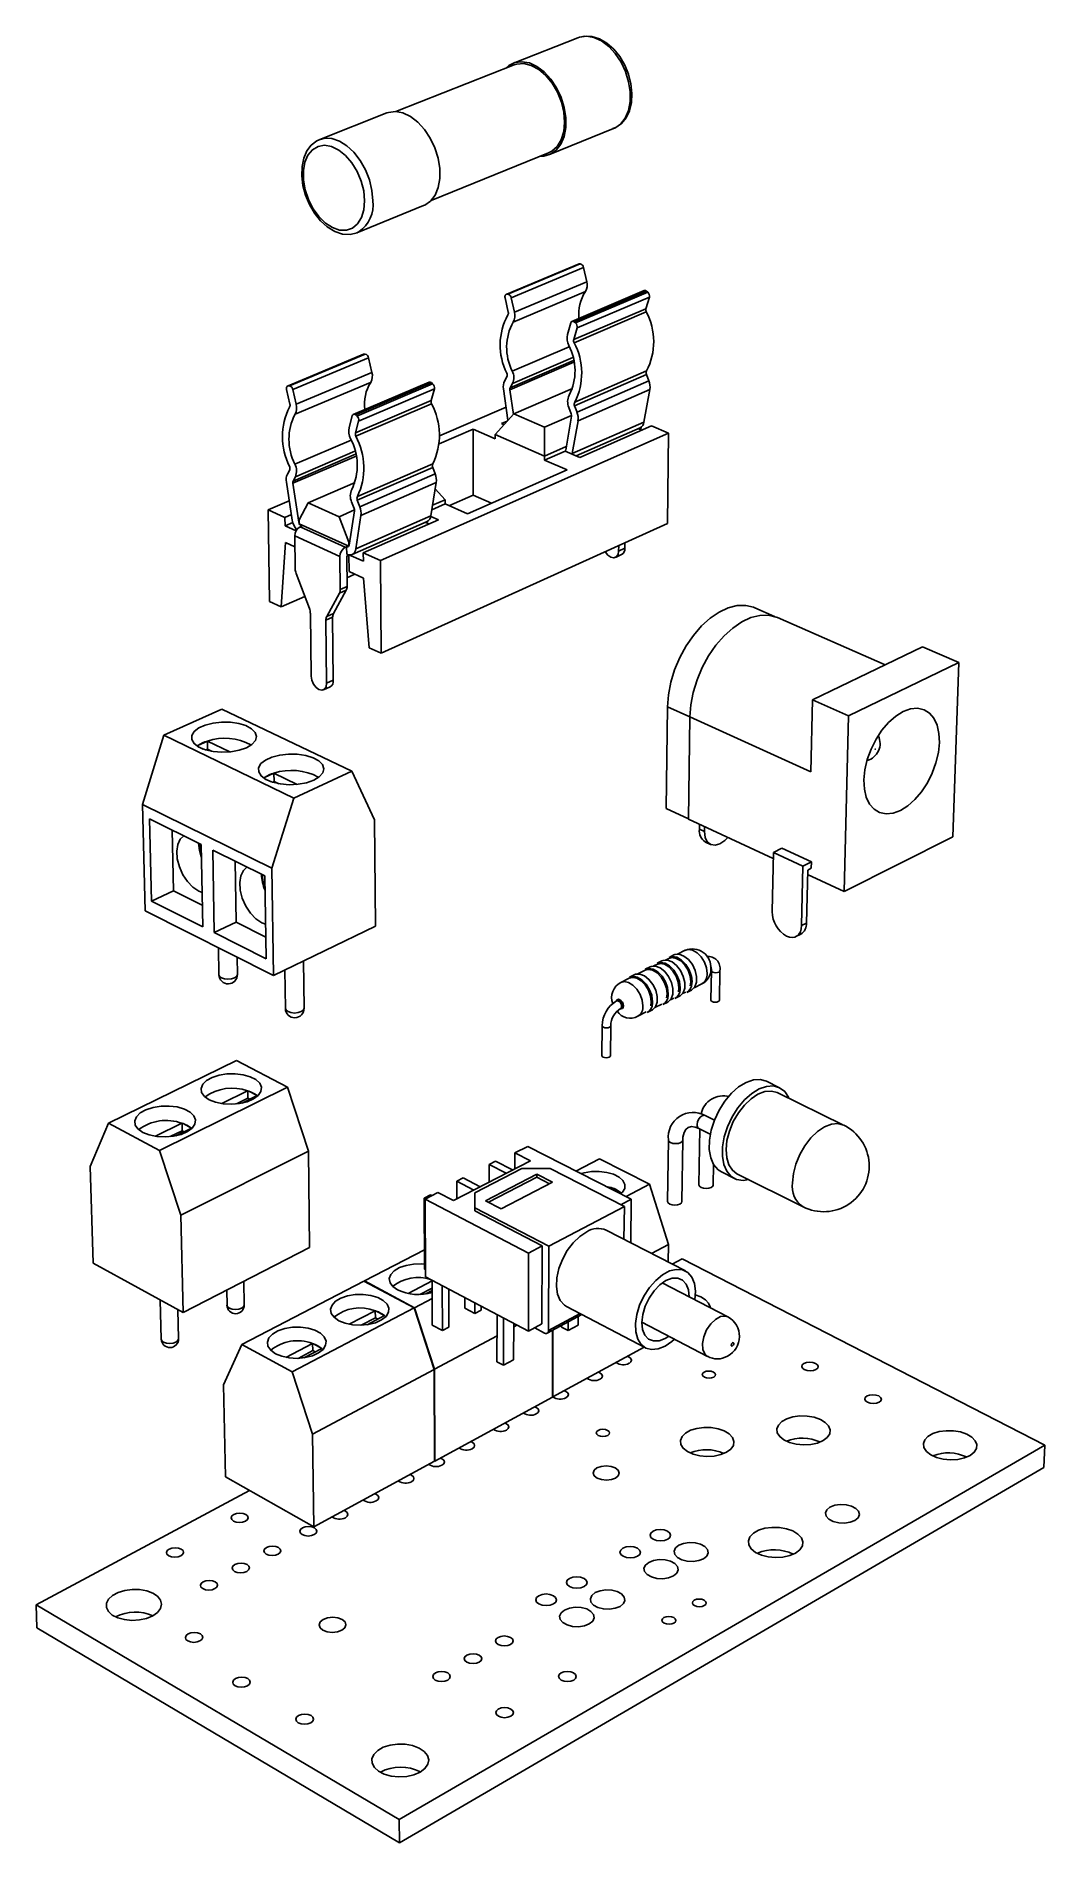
# Model space of a CAD drawing. Extents: x 0 to 128, y 0 to 202.
# Drawn here: x 78.6 to 127.8, y 113.7 to 201.8 of the extents above; entities outside this region: 2.
import ezdxf
from ezdxf.enums import TextEntityAlignment as Align

# ---------------------------------------------------------------- set-up
doc = ezdxf.new("R2010")
doc.units = 0
doc.layers.get('0').update_dxf_attribs({"linetype": 'CONTINUOUS'})

msp = doc.modelspace()

# ---------------------------------------------------------------- linework, layer by layer
at = {"color": 7, "linetype": 'CONTINUOUS'}
for p, q in [((105.009, 201.702), (101.865, 200.462)), ((101.897, 200.376), (96.135, 198.103)), ((95.705, 198.034), (92.426, 196.741)), ((103.621, 196.006), (106.749, 197.275)), ((97.853, 193.765), (103.586, 196.091)), ((94.233, 192.194), (97.494, 193.518)), ((94.336, 192.244), (94.233, 192.194)), ((105.036, 190.67), (101.512, 189.193)), ((105.067, 190.676), (101.543, 189.199)), ((105.128, 190.676), (101.604, 189.198)), ((105.287, 190.504), (101.764, 189.025)), ((105.067, 190.676), (105.128, 190.676)), ((105.287, 190.504), (105.44, 189.808)), ((105.374, 189.33), (101.856, 187.843)), ((105.44, 189.808), (101.92, 188.324)), ((108.24, 189.377), (104.717, 187.879)), ((108.351, 189.352), (104.828, 187.852)), ((108.412, 189.301), (104.889, 187.802)), ((108.351, 189.352), (108.412, 189.301)), ((101.616, 188.327), (101.46, 189.027)), ((101.543, 189.199), (101.604, 189.198)), ((101.764, 189.025), (101.92, 188.324)), ((108.328, 188.492), (104.809, 186.988)), ((108.494, 189.061), (104.972, 187.559)), ((108.494, 189.061), (108.328, 188.492)), ((104.502, 187.242), (104.665, 187.813)), ((104.972, 187.559), (104.809, 186.988)), ((108.344, 188.34), (104.826, 186.835)), ((104.828, 187.852), (104.889, 187.802)), ((94.556, 186.276), (90.862, 184.727)), ((90.893, 184.733), (94.586, 186.282)), ((90.953, 184.731), (94.647, 186.281)), ((91.115, 184.553), (94.808, 186.104)), ((94.647, 186.281), (94.586, 186.282)), ((94.97, 185.394), (94.808, 186.104)), ((91.224, 183.349), (94.911, 184.907)), ((91.28, 183.838), (94.97, 185.394)), ((97.76, 184.92), (94.066, 183.348)), ((101.435, 184.965), (101.553, 185.175)), ((108.353, 185.292), (104.849, 183.769)), ((108.358, 185.461), (104.854, 183.939)), ((108.469, 184.982), (104.967, 183.456)), ((108.353, 185.292), (108.469, 184.982)), ((90.813, 184.559), (90.978, 183.845)), ((90.953, 184.731), (90.893, 184.733)), ((91.28, 183.838), (91.115, 184.553)), ((94.171, 182.44), (97.86, 184.018)), ((94.176, 183.32), (97.87, 184.892)), ((94.238, 183.267), (97.932, 184.84)), ((94.324, 183.02), (98.017, 184.594)), ((97.86, 184.018), (98.017, 184.594)), ((97.932, 184.84), (97.87, 184.892)), ((101.604, 183.057), (101.384, 184.593)), ((101.694, 184.539), (101.865, 183.346)), ((101.827, 184.855), (101.709, 184.645)), ((104.753, 184.612), (101.889, 183.372)), ((108.516, 184.566), (105.016, 183.038)), ((108.516, 184.566), (108.23, 182.972)), ((94.015, 183.282), (93.862, 182.703)), ((94.238, 183.267), (94.176, 183.32)), ((94.19, 182.284), (97.879, 183.862)), ((98.258, 182.295), (101.512, 183.699)), ((100.975, 182.36), (101.889, 183.372)), ((101.889, 183.372), (103.39, 182.726)), ((103.39, 182.726), (104.704, 183.299)), ((104.418, 181.61), (104.702, 183.252)), ((104.688, 183.371), (104.57, 183.684)), ((104.849, 183.769), (104.967, 183.456)), ((94.171, 182.44), (94.324, 183.02)), ((95.385, 176.219), (109.429, 182.432)), ((99.902, 182.624), (98.247, 181.908)), ((100.974, 182.158), (99.902, 182.624)), ((99.905, 179.413), (99.902, 182.624)), ((100.975, 182.36), (100.974, 182.158)), ((103.391, 181.313), (100.975, 182.36)), ((101.288, 182.896), (101.569, 183.018)), ((101.288, 182.896), (101.411, 182.843)), ((103.391, 181.313), (103.39, 182.726)), ((105.016, 183.038), (104.738, 181.435)), ((108.23, 182.972), (104.738, 181.435)), ((104.927, 181.324), (108.041, 182.696)), ((105.103, 181.249), (108.594, 182.787)), ((108.127, 182.582), (107.952, 182.656)), ((108.087, 182.721), (108.086, 182.599)), ((109.429, 182.432), (108.594, 182.787)), ((109.373, 178.022), (109.429, 182.432)), ((104.447, 181.776), (103.391, 181.313)), ((103.391, 181.11), (104.398, 181.553)), ((104.398, 181.553), (105.103, 181.249)), ((104.738, 181.435), (104.733, 181.408)), ((90.964, 180.639), (90.851, 180.427)), ((94.26, 179.165), (97.933, 180.762)), ((94.262, 179.337), (97.936, 180.933)), ((98.053, 180.444), (97.933, 180.762)), ((99.63, 178.496), (104.48, 180.637)), ((103.391, 181.11), (103.391, 181.313)), ((104.48, 180.637), (103.391, 181.11)), ((90.805, 180.049), (91.093, 178.193)), ((91.409, 178.086), (91.114, 179.99)), ((91.128, 180.098), (91.241, 180.31)), ((94.151, 180.023), (91.872, 179.037)), ((94.382, 178.845), (98.053, 180.444)), ((94.437, 178.419), (98.106, 180.021)), ((97.845, 178.403), (98.106, 180.021)), ((98.056, 179.714), (98.539, 179.183)), ((89.919, 178.695), (90.946, 179.139)), ((91.872, 179.037), (91.428, 178.215)), ((93.372, 178.361), (91.872, 179.037)), ((93.984, 179.082), (94.105, 178.762)), ((94.382, 178.845), (94.26, 179.165)), ((97.892, 178.694), (98.54, 178.979)), ((98.539, 179.183), (97.928, 178.915)), ((98.539, 179.183), (98.54, 178.979)), ((98.54, 178.979), (99.63, 178.496)), ((99.905, 179.413), (98.728, 178.895)), ((100.806, 179.015), (99.905, 179.413)), ((90.736, 178.325), (89.919, 178.695)), ((89.919, 178.695), (89.988, 174.224)), ((91.051, 178.461), (90.736, 178.325)), ((90.742, 177.915), (90.736, 178.325)), ((91.118, 178.078), (90.742, 177.915)), ((91.273, 177.674), (90.742, 177.915)), ((91.428, 178.215), (91.431, 178.01)), ((91.431, 178.01), (93.846, 176.916)), ((91.469, 177.869), (91.535, 177.898)), ((91.469, 177.869), (93.675, 176.87)), ((93.372, 178.361), (94.123, 178.688)), ((93.844, 177.122), (93.372, 178.361)), ((94.121, 178.641), (93.865, 176.975)), ((94.004, 176.514), (97.662, 178.125)), ((94.185, 176.792), (94.437, 178.419)), ((94.185, 176.792), (97.845, 178.403)), ((98.21, 178.21), (94.55, 176.597)), ((95.419, 171.709), (109.373, 178.022)), ((97.749, 178.007), (97.573, 178.086)), ((97.84, 178.375), (98.21, 178.21)), ((90.55, 173.964), (90.754, 177.098)), ((90.754, 177.098), (91.217, 176.887)), ((93.414, 176.424), (91.209, 177.427)), ((91.209, 177.427), (91.231, 175.818)), ((93.891, 177.143), (93.844, 177.122)), ((93.846, 176.916), (93.844, 177.122)), ((107.306, 177.087), (107.303, 176.827)), ((93.431, 174.81), (93.414, 176.424)), ((93.675, 176.87), (93.741, 176.899)), ((93.741, 176.899), (93.744, 176.53)), ((93.744, 176.53), (93.751, 176.527)), ((93.76, 174.956), (93.746, 176.365)), ((93.85, 176.505), (93.858, 175.683)), ((94.554, 176.186), (93.85, 176.505)), ((95.385, 176.219), (94.55, 176.597)), ((94.55, 176.597), (94.554, 176.186)), ((95.385, 176.219), (95.419, 171.709)), ((106.836, 176.374), (107.142, 176.513)), ((107, 176.948), (106.997, 176.688)), ((107.303, 176.827), (106.997, 176.688)), ((91.276, 175.596), (91.927, 173.885)), ((94.142, 175.554), (93.756, 175.383)), ((93.858, 175.683), (94.561, 175.363)), ((94.561, 175.363), (94.844, 171.975)), ((91.703, 174.474), (90.55, 173.964)), ((92.77, 173.496), (93.391, 174.626)), ((93.098, 173.642), (93.72, 174.772)), ((93.391, 174.626), (93.72, 174.772)), ((93.431, 174.81), (93.76, 174.956)), ((90.55, 173.964), (89.988, 174.224)), ((91.971, 173.663), (92.01, 170.595)), ((92.73, 173.312), (93.058, 173.459)), ((92.77, 173.496), (93.098, 173.642)), ((93.091, 170.389), (93.058, 173.459)), ((114.586, 173.502), (113.627, 173.923)), ((92.765, 170.241), (92.73, 173.312)), ((119.979, 171.139), (114.733, 173.447)), ((95.419, 171.709), (94.844, 171.975)), ((121.812, 172.018), (119.144, 170.738)), ((123.568, 171.252), (121.812, 172.018)), ((123.568, 171.252), (118.201, 168.656)), ((123.284, 162.764), (123.568, 171.252)), ((92.612, 169.922), (92.938, 170.07)), ((92.765, 170.241), (93.091, 170.389)), ((119.144, 170.738), (116.443, 169.442)), ((109.315, 164.135), (109.378, 169.098)), ((116.443, 169.442), (116.362, 165.923)), ((118.201, 168.656), (116.443, 169.442)), ((87.661, 168.984), (84.834, 167.709)), ((93.988, 165.962), (87.661, 168.984)), ((110.398, 163.625), (110.47, 168.601)), ((110.47, 168.601), (116.362, 165.923)), ((118.201, 168.656), (117.981, 160.094)), ((83.792, 164.335), (84.834, 167.709)), ((84.834, 167.709), (91.159, 164.65)), ((86.953, 167.428), (86.487, 167.217)), ((88.054, 166.897), (86.953, 167.428)), ((86.961, 167.024), (86.953, 167.428)), ((86.486, 167.167), (86.754, 167.037)), ((86.961, 167.024), (86.89, 166.992)), ((87.158, 166.929), (86.961, 167.024)), ((90.2, 165.863), (89.734, 165.648)), ((89.75, 165.589), (90.023, 165.458)), ((91.335, 165.316), (90.2, 165.863)), ((90.206, 165.457), (90.2, 165.863)), ((91.159, 164.65), (93.988, 165.962)), ((95.106, 163.59), (93.988, 165.962)), ((91.159, 164.65), (90.089, 161.231)), ((90.206, 165.457), (90.13, 165.421)), ((90.431, 165.348), (90.206, 165.457)), ((90.089, 161.231), (83.792, 164.335)), ((83.792, 164.335), (83.92, 159.16)), ((109.315, 164.135), (110.398, 163.63)), ((84.138, 163.631), (84.235, 159.629)), ((86.645, 162.392), (84.138, 163.631)), ((85.233, 163.09), (85.3, 160.127)), ((95.106, 163.59), (95.148, 158.403)), ((110.398, 163.625), (114.535, 161.699)), ((110.932, 163.133), (110.936, 163.374)), ((110.932, 163.133), (111.18, 163.017)), ((111.18, 163.017), (111.184, 163.259)), ((86.572, 162.428), (86.58, 162.05)), ((86.651, 162.083), (86.58, 162.05)), ((86.58, 162.05), (86.653, 162.014)), ((86.728, 158.375), (86.645, 162.392)), ((87.213, 162.112), (87.292, 158.091)), ((89.755, 160.855), (87.213, 162.112)), ((111.228, 162.501), (111.476, 162.386)), ((114.541, 161.998), (114.951, 162.201)), ((116.39, 161.533), (114.951, 162.201)), ((117.981, 160.094), (123.284, 162.764)), ((88.303, 161.573), (88.357, 158.596)), ((90.089, 161.231), (90.17, 156.006)), ((114.541, 161.998), (114.482, 159.113)), ((115.98, 161.329), (114.541, 161.998)), ((115.98, 161.329), (115.914, 158.438)), ((115.98, 161.329), (116.39, 161.533)), ((116.212, 161.141), (116.152, 158.559)), ((116.212, 161.141), (116.382, 161.226)), ((116.382, 161.226), (116.39, 161.533)), ((89.642, 160.911), (89.648, 160.532)), ((89.76, 160.584), (89.648, 160.532)), ((89.648, 160.532), (89.762, 160.476)), ((89.82, 156.819), (89.755, 160.855)), ((116.207, 160.92), (117.981, 160.094)), ((85.3, 160.127), (84.235, 159.629)), ((84.235, 159.629), (86.728, 158.375)), ((85.3, 160.127), (86.706, 159.423)), ((86.53, 160.11), (86.693, 160.045)), ((83.92, 159.16), (90.17, 156.006)), ((88.357, 158.596), (87.292, 158.091)), ((88.357, 158.596), (89.803, 157.871)), ((89.607, 158.573), (89.793, 158.501)), ((115.914, 158.438), (116.152, 158.559)), ((87.292, 158.091), (89.82, 156.819)), ((90.17, 156.006), (95.148, 158.403)), ((115.178, 157.922), (115.179, 157.921)), ((115.64, 157.902), (115.878, 158.022)), ((87.49, 157.359), (87.516, 156.037)), ((88.417, 156.053), (88.402, 156.898)), ((109.441, 156.835), (109.281, 156.755)), ((109.682, 157.002), (109.451, 156.887)), ((110.235, 157.233), (109.859, 157.044)), ((90.729, 156.275), (90.757, 154.393)), ((91.665, 154.406), (91.634, 156.711)), ((107.513, 155.869), (107.105, 155.665)), ((107.756, 156.038), (107.524, 155.921)), ((108.283, 156.255), (107.933, 156.079)), ((108.525, 156.423), (108.293, 156.307)), ((108.863, 156.545), (108.702, 156.465)), ((109.104, 156.713), (108.873, 156.597)), ((111.515, 156.244), (111.492, 154.804)), ((111.515, 156.244), (111.515, 156.242)), ((111.905, 154.798), (111.93, 156.237)), ((109.736, 154.883), (109.967, 155)), ((110.106, 155.117), (110.265, 155.197)), ((110.313, 155.175), (110.544, 155.291)), ((110.682, 155.408), (111.058, 155.598)), ((106.956, 154.793), (106.898, 154.763)), ((107.086, 154.389), (107.145, 154.418)), ((107.934, 154.018), (108.341, 154.224)), ((108.389, 154.202), (108.622, 154.319)), ((108.76, 154.436), (109.109, 154.613)), ((109.157, 154.59), (109.389, 154.707)), ((109.528, 154.824), (109.688, 154.905)), ((106.191, 153.555), (106.178, 152.103)), ((106.597, 152.1), (106.61, 153.551)), ((88.368, 151.853), (82.13, 148.803)), ((90.86, 150.566), (88.368, 151.853)), ((84.619, 147.481), (90.86, 150.566)), ((90.86, 150.566), (91.875, 147.448)), ((114.838, 150.535), (114.195, 150.85)), ((88.914, 150.382), (87.654, 149.761)), ((88.931, 150.02), (88.373, 149.745)), ((88.649, 149.787), (89.383, 150.15)), ((88.931, 150.02), (88.925, 150.378)), ((89.024, 149.972), (88.931, 150.02)), ((89.383, 150.15), (88.972, 150.363)), ((117.963, 148.708), (114.722, 150.297)), ((115.28, 150.065), (115.279, 150.024)), ((82.13, 148.803), (81.242, 146.697)), ((82.13, 148.803), (84.619, 147.481)), ((85.709, 148.803), (84.417, 148.167)), ((85.729, 148.44), (85.721, 148.799)), ((111.665, 148.958), (111.217, 149.181)), ((85.729, 148.44), (85.142, 148.15)), ((85.42, 148.193), (86.178, 148.568)), ((85.821, 148.391), (85.729, 148.44)), ((86.178, 148.568), (85.768, 148.784)), ((109.419, 147.993), (109.379, 144.995)), ((110.077, 144.985), (110.12, 147.983)), ((110.904, 148.55), (111.463, 148.272)), ((110.951, 148.527), (110.909, 145.803)), ((85.659, 144.325), (84.619, 147.481)), ((91.875, 147.448), (85.659, 144.325)), ((91.875, 147.448), (91.937, 142.74)), ((101.943, 147.354), (101.942, 146.584)), ((102.563, 147.672), (101.943, 147.354)), ((101.943, 147.354), (102.693, 146.971)), ((107.609, 145.102), (102.563, 147.672)), ((106.057, 147.067), (104.915, 146.474)), ((108.499, 145.829), (106.057, 147.067)), ((81.242, 146.697), (81.38, 141.979)), ((102.693, 146.971), (98.941, 145.037)), ((102.286, 146.591), (99.985, 145.403)), ((103.014, 146.321), (100.512, 145.026)), ((103.013, 146.169), (100.659, 144.95)), ((101.003, 146.947), (100.693, 146.788)), ((100.693, 145.94), (100.693, 146.788)), ((100.693, 146.788), (101.517, 146.365)), ((101.003, 146.947), (101.827, 146.524)), ((103.66, 146.591), (102.286, 146.591)), ((103.014, 146.321), (103.013, 146.169)), ((103.622, 145.857), (103.013, 146.169)), ((103.769, 145.934), (103.014, 146.321)), ((103.66, 146.591), (107.274, 144.746)), ((111.604, 145.792), (111.621, 146.794)), ((112.003, 146.429), (112.643, 146.108)), ((112.762, 146.344), (115.99, 144.727)), ((97.833, 145.318), (97.518, 145.157)), ((98.192, 145.426), (97.56, 145.102)), ((97.833, 145.318), (97.907, 145.28)), ((98.941, 145.037), (98.192, 145.426)), ((99.424, 146.135), (99.111, 145.975)), ((99.111, 145.975), (99.935, 145.549)), ((99.113, 145.125), (99.111, 145.975)), ((99.424, 146.135), (100.247, 145.71)), ((99.985, 145.403), (99.983, 144.687)), ((101.268, 144.635), (103.769, 145.934)), ((106.607, 145.671), (106.384, 145.726)), ((106.607, 145.671), (106.549, 145.641)), ((106.617, 145.607), (106.617, 145.668)), ((107.066, 145.448), (106.664, 145.653)), ((106.998, 145.413), (107.066, 145.448)), ((107.128, 145.396), (107.066, 145.448)), ((107.357, 145.23), (108.499, 145.829)), ((108.499, 145.829), (109.427, 142.9)), ((97.534, 141.694), (97.518, 145.157)), ((97.518, 145.157), (97.592, 145.118)), ((97.56, 145.102), (97.578, 141.322)), ((97.56, 145.102), (102.607, 142.472)), ((99.983, 144.687), (99.983, 144.535)), ((99.983, 144.687), (103.597, 142.811)), ((99.983, 144.535), (103.277, 142.824)), ((100.512, 145.026), (101.268, 144.635)), ((107.274, 144.746), (103.597, 142.811)), ((107.101, 144.834), (107.609, 145.102)), ((107.274, 144.746), (107.257, 143.141)), ((107.609, 145.102), (107.587, 142.972)), ((85.659, 144.325), (85.766, 139.576)), ((110.248, 141.604), (106.385, 143.59)), ((85.766, 139.576), (91.937, 142.74)), ((97.53, 142.638), (94.603, 141.118)), ((102.607, 142.472), (103.277, 142.824)), ((103.261, 139.02), (103.277, 142.824)), ((103.597, 142.811), (103.578, 138.702)), ((109.427, 142.9), (108.592, 142.455)), ((109.427, 142.9), (109.415, 142.032)), ((81.38, 141.979), (85.766, 139.576)), ((102.607, 142.472), (102.596, 138.665)), ((110.087, 142.188), (109.61, 141.932)), ((127.769, 133.116), (110.087, 142.188)), ((94.585, 141.109), (88.64, 138.021)), ((88.751, 139.95), (88.731, 141.096)), ((97.027, 139.806), (94.585, 141.109)), ((94.603, 141.118), (94.596, 141.103)), ((94.603, 141.118), (97.045, 139.815)), ((97.907, 141.12), (96.733, 140.505)), ((97.576, 141.671), (97.534, 141.694)), ((97.578, 141.322), (102.596, 138.665)), ((97.915, 138.96), (97.907, 141.148)), ((98.402, 140.885), (98.409, 138.696)), ((112.322, 139.369), (109.119, 141.024)), ((84.659, 140.182), (84.706, 138.284)), ((87.895, 140.667), (87.91, 139.934)), ((97.045, 139.815), (97.91, 140.269)), ((97.908, 140.772), (97.314, 140.461)), ((97.6, 140.486), (97.909, 140.648)), ((98.715, 140.719), (98.721, 138.861)), ((98.715, 140.692), (98.741, 140.706)), ((99.494, 139.793), (99.493, 140.307)), ((99.987, 140.046), (99.988, 139.531)), ((85.553, 138.305), (85.521, 139.71)), ((91.081, 136.684), (97.027, 139.806)), ((95.125, 139.664), (93.866, 139.006)), ((95.139, 139.321), (94.451, 138.96)), ((94.739, 138.986), (95.585, 139.43)), ((95.139, 139.321), (95.136, 139.661)), ((95.257, 139.258), (95.139, 139.321)), ((95.585, 139.43), (95.182, 139.645)), ((95.637, 139.383), (95.585, 139.43)), ((97.027, 139.806), (97.998, 136.81)), ((98.016, 136.819), (97.045, 139.815)), ((99.988, 139.531), (99.494, 139.793)), ((100.297, 139.695), (99.988, 139.531)), ((100.297, 139.882), (100.297, 139.695)), ((101.068, 137.175), (101.07, 139.473)), ((101.384, 139.306), (101.381, 137.007)), ((103.514, 138.566), (105.21, 139.475)), ((104.455, 139.871), (108.303, 137.852)), ((104.531, 139.111), (104.529, 138.696)), ((105.023, 139.374), (105.02, 138.96)), ((108.127, 139.111), (111.323, 137.442)), ((98.409, 138.696), (97.915, 138.96)), ((101.069, 138.446), (98.016, 136.819)), ((98.721, 138.861), (98.409, 138.696)), ((101.88, 137.275), (101.883, 139.042)), ((102.036, 138.961), (101.883, 138.88)), ((102.596, 138.665), (103.261, 139.02)), ((103.386, 138.575), (102.905, 138.83)), ((103.78, 138.709), (103.765, 135.453)), ((103.797, 138.718), (103.782, 135.462)), ((104.216, 138.942), (104.216, 138.861)), ((104.529, 138.696), (104.216, 138.861)), ((105.02, 138.96), (104.529, 138.696)), ((109.264, 138.316), (109.438, 138.426)), ((88.64, 138.021), (87.743, 136.051)), ((88.64, 138.021), (91.081, 136.684)), ((92.071, 138.067), (90.782, 137.392)), ((92.087, 137.722), (91.37, 137.346)), ((91.661, 137.372), (92.531, 137.828)), ((92.087, 137.722), (92.082, 138.063)), ((92.205, 137.658), (92.087, 137.722)), ((92.531, 137.828), (92.128, 138.047)), ((92.58, 137.784), (92.531, 137.828)), ((103.782, 135.462), (108.243, 137.884)), ((92.074, 133.653), (91.081, 136.684)), ((97.998, 136.81), (92.074, 133.653)), ((97.998, 136.81), (98.016, 132.332)), ((98.016, 136.819), (98.033, 132.341)), ((101.381, 137.007), (101.068, 137.175)), ((101.88, 137.275), (101.381, 137.007)), ((87.743, 136.051), (87.832, 131.564)), ((98.033, 132.341), (103.765, 135.453)), ((103.765, 135.471), (103.782, 135.462)), ((92.074, 133.653), (92.134, 129.138)), ((96.304, 114.879), (127.769, 133.116)), ((127.769, 133.116), (127.723, 132.021)), ((92.134, 129.138), (98.016, 132.332)), ((98.016, 132.351), (98.033, 132.341)), ((87.832, 131.564), (92.134, 129.138)), ((96.312, 113.734), (127.723, 132.021)), ((89.006, 130.902), (78.607, 125.336)), ((78.607, 125.336), (96.304, 114.879)), ((78.607, 125.336), (78.646, 124.219)), ((78.646, 124.219), (96.312, 113.734)), ((96.304, 114.879), (96.312, 113.734))]:
    msp.add_line(p, q, dxfattribs=at)
at = {"color": 8, "linetype": 'CONTINUOUS'}
for p, q in [((104.82, 185.883), (101.694, 184.539)), ((104.802, 185.974), (101.709, 184.645)), ((104.589, 186.645), (101.814, 185.458)), ((104.768, 186.118), (101.827, 184.855)), ((91.128, 180.098), (94.179, 181.409)), ((91.22, 180.923), (93.957, 182.095)), ((91.241, 180.31), (94.144, 181.556)), ((91.114, 179.99), (94.198, 181.316)), ((91.409, 178.086), (91.429, 178.095)), ((91.535, 177.898), (91.608, 177.93)), ((93.741, 176.899), (93.814, 176.931)), ((109.378, 169.098), (110.47, 168.602)), ((109.416, 155.111), (109.412, 155.037)), ((109.995, 155.404), (109.992, 155.329)), ((110.573, 155.695), (110.569, 155.621)), ((108.648, 154.723), (108.644, 154.649)), ((105.115, 139.525), (103.578, 138.702))]:
    msp.add_line(p, q, dxfattribs=at)
for points in [[(106.749, 197.275), (106.804, 197.299), (107.086, 197.495), (107.312, 197.784), (107.47, 198.153), (107.554, 198.586), (107.558, 199.061), (107.484, 199.556), (107.333, 200.048), (107.113, 200.514), (106.835, 200.932), (106.512, 201.281), (106.159, 201.545), (105.792, 201.712), (105.43, 201.775), (105.089, 201.73), (105.009, 201.702)], [(92.404, 196.732), (92.67, 196.802), (93.021, 196.788), (93.387, 196.665), (93.751, 196.438), (94.094, 196.118), (94.401, 195.72), (94.658, 195.263), (94.851, 194.768), (94.973, 194.258), (95.017, 193.759)], [(111.307, 156.096), (111.275, 156.372), (111.175, 156.653), (111.017, 156.908), (110.819, 157.11), (110.602, 157.236), (110.39, 157.273), (110.235, 157.233)], [(87.516, 156.037), (87.545, 155.96), (87.639, 155.888), (87.782, 155.84), (87.954, 155.823), (88.127, 155.84), (88.276, 155.888)], [(88.276, 155.888), (88.378, 155.96), (88.417, 156.045), (88.417, 156.053)], [(110.534, 156.008), (110.54, 155.985), (110.573, 155.695)], [(111.515, 156.242), (111.515, 156.241), (111.533, 156.202), (111.58, 156.169), (111.648, 156.147), (111.728, 156.139), (111.807, 156.147), (111.873, 156.169)], [(111.873, 156.169), (111.916, 156.202), (111.93, 156.238)], [(108.18, 154.517), (108.147, 154.795), (108.046, 155.078), (107.887, 155.335), (107.688, 155.538), (107.471, 155.666), (107.259, 155.704), (107.104, 155.664)], [(108.607, 155.037), (108.613, 155.013), (108.648, 154.723)], [(109.376, 155.425), (109.382, 155.401), (109.416, 155.111)], [(109.956, 155.717), (109.962, 155.693), (109.995, 155.404)], [(90.757, 154.393), (90.787, 154.314), (90.883, 154.24), (91.028, 154.191), (91.201, 154.174), (91.376, 154.191), (91.525, 154.24)], [(91.525, 154.24), (91.627, 154.314), (91.665, 154.4), (91.665, 154.406)], [(107.231, 154.517), (107.218, 154.608), (107.18, 154.698), (107.122, 154.774), (107.053, 154.824), (106.983, 154.841), (106.924, 154.822), (106.885, 154.771), (106.884, 154.768)], [(107.143, 154.502), (107.132, 154.578), (107.1, 154.653), (107.051, 154.716), (106.994, 154.758), (106.936, 154.772), (106.898, 154.763)], [(107.07, 154.378), (107.118, 154.37), (107.177, 154.389), (107.217, 154.44), (107.231, 154.517)], [(106.551, 153.479), (106.483, 153.457), (106.403, 153.449), (106.323, 153.457), (106.254, 153.479), (106.208, 153.513), (106.191, 153.553), (106.191, 153.555)], [(106.61, 153.551), (106.595, 153.513), (106.551, 153.479)], [(111.217, 149.181), (111.158, 149.194), (111.066, 149.169), (110.972, 149.097), (110.892, 148.99), (110.838, 148.864), (110.818, 148.739)], [(109.419, 147.993), (109.419, 147.988), (109.448, 147.919), (109.527, 147.861)], [(109.527, 147.861), (109.642, 147.823), (109.777, 147.809), (109.91, 147.823), (110.022, 147.861), (110.096, 147.919), (110.12, 147.981)], [(115.466, 145.903), (115.514, 146.349), (115.636, 146.814), (115.826, 147.273), (116.074, 147.705), (116.368, 148.086), (116.693, 148.398), (117.032, 148.625), (117.368, 148.755), (117.684, 148.783), (117.963, 148.708)], [(87.91, 139.934), (87.937, 139.857), (88.025, 139.785)], [(88.025, 139.785), (88.159, 139.737), (88.319, 139.72), (88.481, 139.737), (88.62, 139.785), (88.715, 139.857), (88.751, 139.942), (88.751, 139.95)], [(111.323, 137.442), (111.189, 137.56), (111.095, 137.782), (111.079, 138.073), (111.144, 138.4), (111.284, 138.728), (111.482, 139.02), (111.717, 139.246), (111.963, 139.38), (112.194, 139.408), (112.323, 139.368)], [(84.706, 138.284), (84.732, 138.208), (84.819, 138.135)], [(84.819, 138.135), (84.954, 138.086), (85.115, 138.069), (85.278, 138.086), (85.419, 138.135), (85.515, 138.208), (85.553, 138.295), (85.553, 138.305)]]:
    msp.add_lwpolyline(points, dxfattribs=at)
at = {"color": 7, "linetype": 'CONTINUOUS'}
for points in [[(106.709, 197.273), (106.856, 197.325), (107.134, 197.526), (107.356, 197.801), (107.519, 198.144), (107.617, 198.545), (107.643, 198.989), (107.595, 199.455), (107.476, 199.922), (107.292, 200.371), (107.049, 200.785), (106.756, 201.146), (106.423, 201.439), (106.061, 201.65), (105.686, 201.766), (105.318, 201.778), (105.045, 201.707)], [(101.5, 200.219), (101.641, 200.34), (101.944, 200.49), (102.284, 200.534), (102.646, 200.47), (103.013, 200.3), (103.367, 200.033), (103.691, 199.681), (103.971, 199.261), (104.192, 198.791), (104.345, 198.296), (104.421, 197.798), (104.419, 197.32), (104.337, 196.886), (104.181, 196.515), (103.956, 196.225), (103.675, 196.03), (103.351, 195.937), (103.191, 195.93)], [(101.897, 200.376), (102.031, 200.418), (102.375, 200.441), (102.738, 200.352), (103.101, 200.156), (103.446, 199.863), (103.756, 199.487), (104.014, 199.048), (104.207, 198.567), (104.326, 198.07), (104.365, 197.581), (104.321, 197.125), (104.198, 196.725), (104.001, 196.402), (103.741, 196.17), (103.586, 196.091)], [(95.705, 198.034), (95.784, 198.061), (96.123, 198.103), (96.484, 198.036), (96.851, 197.862), (97.206, 197.59), (97.532, 197.232), (97.814, 196.805), (98.039, 196.329), (98.195, 195.827), (98.276, 195.323), (98.278, 194.841), (98.2, 194.402), (98.047, 194.029), (97.826, 193.738), (97.548, 193.542), (97.494, 193.518)], [(92.405, 196.719), (92.29, 196.676), (92.019, 196.469), (91.805, 196.188), (91.652, 195.838), (91.565, 195.428), (91.55, 194.976), (91.608, 194.503), (91.734, 194.029), (91.925, 193.572), (92.171, 193.151), (92.466, 192.782), (92.799, 192.48), (93.161, 192.259), (93.537, 192.134), (93.907, 192.115), (94.246, 192.2), (94.349, 192.262)], [(94.618, 193.759), (94.574, 194.234), (94.45, 194.717), (94.255, 195.182), (93.997, 195.604), (93.692, 195.959), (93.357, 196.229), (93.008, 196.398), (92.667, 196.458), (92.35, 196.406), (92.075, 196.245), (91.857, 195.984), (91.706, 195.637), (91.632, 195.223), (91.638, 194.764), (91.723, 194.286), (91.883, 193.813), (92.109, 193.37), (92.389, 192.981), (92.709, 192.668), (93.051, 192.446), (93.396, 192.328), (93.728, 192.32), (94.027, 192.423), (94.277, 192.632), (94.466, 192.936), (94.581, 193.319), (94.618, 193.759)], [(105.036, 190.67), (105.044, 190.673), (105.067, 190.676)], [(101.46, 189.027), (101.455, 189.061), (101.455, 189.093), (101.459, 189.123), (101.469, 189.149), (101.482, 189.17), (101.5, 189.186), (101.52, 189.196), (101.543, 189.199)], [(104.665, 187.813), (104.675, 187.838), (104.689, 187.859), (104.708, 187.874), (104.729, 187.883), (104.753, 187.885), (104.778, 187.88), (104.803, 187.869), (104.828, 187.852)], [(94.586, 186.282), (94.564, 186.279), (94.556, 186.276)], [(90.893, 184.733), (90.87, 184.73), (90.85, 184.72), (90.833, 184.704), (90.819, 184.683), (90.811, 184.657), (90.807, 184.626), (90.807, 184.593), (90.813, 184.559)], [(94.176, 183.32), (94.151, 183.338), (94.126, 183.349), (94.101, 183.354), (94.078, 183.352), (94.056, 183.344), (94.039, 183.328), (94.024, 183.308), (94.015, 183.282)], [(106.997, 176.688), (106.967, 176.52), (106.883, 176.403), (106.76, 176.355), (106.615, 176.382), (106.471, 176.482), (106.349, 176.638), (106.342, 176.651)], [(109.378, 169.098), (109.422, 169.685), (109.538, 170.292), (109.724, 170.901), (109.974, 171.496), (110.282, 172.06), (110.639, 172.578), (111.034, 173.034), (111.458, 173.417), (111.897, 173.715), (112.34, 173.922), (112.775, 174.03), (113.188, 174.039), (113.571, 173.947), (113.627, 173.923)], [(110.47, 168.601), (110.515, 169.19), (110.633, 169.799), (110.821, 170.411), (111.073, 171.008), (111.382, 171.574), (111.74, 172.094), (112.137, 172.552), (112.561, 172.936), (113.002, 173.236), (113.445, 173.444), (113.88, 173.553), (114.295, 173.562), (114.677, 173.47), (114.733, 173.447)], [(92.01, 170.595), (92.041, 170.397), (92.124, 170.202), (92.248, 170.04), (92.393, 169.935), (92.537, 169.904), (92.658, 169.951), (92.738, 170.069), (92.765, 170.241)], [(88.853, 167.098), (89.123, 167.259), (89.292, 167.447), (89.347, 167.647), (89.284, 167.845), (89.109, 168.026), (88.835, 168.177), (88.483, 168.286), (88.077, 168.347), (87.648, 168.353), (87.228, 168.306), (86.848, 168.208), (86.534, 168.067), (86.312, 167.892), (86.196, 167.697), (86.197, 167.496), (86.314, 167.304), (86.54, 167.135), (86.856, 167.002), (87.241, 166.915), (87.665, 166.881), (88.096, 166.902), (88.502, 166.976), (88.853, 167.098)], [(122.629, 167.35), (122.609, 167.801), (122.519, 168.202), (122.364, 168.536), (122.148, 168.79), (121.879, 168.955), (121.568, 169.024), (121.227, 168.994), (120.869, 168.866), (120.507, 168.644), (120.156, 168.337), (119.829, 167.957), (119.54, 167.518), (119.299, 167.038), (119.116, 166.535), (118.998, 166.03), (118.95, 165.541), (118.973, 165.087), (119.066, 164.687), (119.225, 164.356), (119.445, 164.106), (119.716, 163.946), (120.029, 163.882), (120.369, 163.918), (120.726, 164.05), (121.085, 164.273), (121.432, 164.58), (121.755, 164.958), (122.041, 165.392), (122.279, 165.867), (122.46, 166.364), (122.579, 166.865), (122.629, 167.35)], [(92.137, 165.52), (92.406, 165.683), (92.573, 165.873), (92.625, 166.077), (92.559, 166.278), (92.38, 166.461), (92.102, 166.614), (91.744, 166.726), (91.335, 166.787), (90.903, 166.794), (90.481, 166.746), (90.099, 166.647), (89.785, 166.503), (89.564, 166.326), (89.45, 166.128), (89.454, 165.924), (89.576, 165.729), (89.805, 165.557), (90.126, 165.422), (90.515, 165.334), (90.943, 165.299), (91.377, 165.32), (91.785, 165.396), (92.137, 165.52)], [(119.507, 167.034), (119.507, 167.037), (119.506, 167.039), (119.504, 167.039), (119.502, 167.039), (119.499, 167.037), (119.497, 167.035), (119.496, 167.031), (119.495, 167.028), (119.496, 167.026), (119.497, 167.024), (119.499, 167.023), (119.501, 167.023), (119.503, 167.025), (119.505, 167.028), (119.507, 167.031), (119.507, 167.034)], [(112.313, 162.733), (112.167, 162.58), (111.93, 162.417), (111.695, 162.348), (111.483, 162.382), (111.317, 162.515), (111.213, 162.734), (111.18, 163.017)], [(85.805, 162.807), (85.631, 162.645), (85.508, 162.385), (85.458, 162.057), (85.486, 161.683), (85.588, 161.293), (85.758, 160.914), (85.983, 160.575), (86.247, 160.3), (86.53, 160.11)], [(86.52, 162.454), (86.562, 162.1), (86.658, 161.764)], [(88.883, 161.286), (88.706, 161.124), (88.579, 160.863), (88.527, 160.534), (88.553, 160.158), (88.656, 159.766), (88.827, 159.384), (89.054, 159.043), (89.321, 158.765), (89.607, 158.573)], [(115.179, 157.921), (115.319, 157.872), (115.454, 157.857), (115.58, 157.877), (115.69, 157.932), (115.782, 158.02), (115.852, 158.136), (115.896, 158.278), (115.914, 158.438)], [(109.967, 155), (109.994, 155.015), (110.137, 155.164), (110.215, 155.388), (110.219, 155.663), (110.149, 155.959), (110.012, 156.244), (109.822, 156.486), (109.602, 156.66), (109.375, 156.747), (109.165, 156.737), (109.104, 156.713)], [(110.486, 155.492), (110.514, 155.695), (110.482, 155.972), (110.381, 156.254), (110.223, 156.509), (110.025, 156.711), (109.808, 156.838), (109.596, 156.875), (109.441, 156.835)], [(109.451, 156.887), (109.613, 156.928), (109.835, 156.889), (110.062, 156.757), (110.269, 156.546), (110.434, 156.279), (110.534, 156.008)], [(110.544, 155.291), (110.571, 155.307), (110.714, 155.455), (110.792, 155.679), (110.796, 155.954), (110.726, 156.25), (110.589, 156.534), (110.4, 156.776), (110.18, 156.95), (109.953, 157.037), (109.743, 157.027), (109.682, 157.002)], [(108.561, 154.519), (108.588, 154.723), (108.555, 155.001), (108.454, 155.283), (108.295, 155.54), (108.097, 155.743), (107.88, 155.871), (107.668, 155.908), (107.513, 155.869)], [(107.524, 155.921), (107.685, 155.962), (107.907, 155.923), (108.134, 155.79), (108.341, 155.577), (108.507, 155.309), (108.607, 155.037)], [(108.622, 154.319), (108.649, 154.335), (108.792, 154.483), (108.869, 154.708), (108.872, 154.983), (108.802, 155.28), (108.664, 155.566), (108.474, 155.809), (108.254, 155.984), (108.027, 156.072), (107.817, 156.062), (107.756, 156.038)], [(109.33, 154.908), (109.357, 155.111), (109.324, 155.389), (109.223, 155.671), (109.065, 155.927), (108.866, 156.13), (108.649, 156.257), (108.437, 156.294), (108.283, 156.255)], [(108.293, 156.307), (108.455, 156.348), (108.676, 156.309), (108.903, 156.176), (109.111, 155.964), (109.277, 155.696), (109.376, 155.425)], [(109.389, 154.707), (109.416, 154.723), (109.559, 154.871), (109.637, 155.095), (109.641, 155.371), (109.57, 155.667), (109.432, 155.952), (109.243, 156.195), (109.023, 156.37), (108.795, 156.457), (108.586, 156.447), (108.525, 156.423)], [(109.909, 155.2), (109.936, 155.404), (109.904, 155.681), (109.803, 155.963), (109.645, 156.219), (109.446, 156.421), (109.229, 156.548), (109.017, 156.585), (108.863, 156.545)], [(108.873, 156.597), (109.035, 156.638), (109.256, 156.599), (109.483, 156.467), (109.691, 156.256), (109.856, 155.988), (109.956, 155.717)], [(107.145, 154.418), (107.156, 154.425), (107.189, 154.468), (107.201, 154.532), (107.19, 154.607), (107.158, 154.682), (107.11, 154.746), (107.052, 154.788), (106.995, 154.802), (106.956, 154.793)], [(111.492, 154.804), (111.492, 154.801), (111.51, 154.762), (111.556, 154.729), (111.624, 154.706), (111.704, 154.699), (111.783, 154.706), (111.849, 154.729)], [(111.849, 154.729), (111.892, 154.762), (111.905, 154.798)], [(106.538, 152.027), (106.47, 152.005), (106.391, 151.997), (106.31, 152.005), (106.242, 152.027), (106.195, 152.061), (106.179, 152.102), (106.178, 152.103)], [(106.597, 152.1), (106.582, 152.061), (106.538, 152.027)], [(87.043, 149.949), (87.357, 149.826), (87.727, 149.751), (88.127, 149.73), (88.526, 149.765), (88.894, 149.852), (89.204, 149.986), (89.433, 150.157), (89.565, 150.351), (89.588, 150.553), (89.503, 150.75), (89.315, 150.927), (89.039, 151.069), (88.695, 151.168), (88.309, 151.216), (87.908, 151.209), (87.523, 151.148), (87.182, 151.037), (86.909, 150.885), (86.726, 150.702), (86.645, 150.503), (86.674, 150.301), (86.81, 150.111), (87.043, 149.949)], [(112.003, 146.429), (111.839, 146.536), (111.627, 146.784), (111.483, 147.117), (111.413, 147.52), (111.42, 147.974), (111.505, 148.46), (111.663, 148.953), (111.888, 149.432), (112.169, 149.875), (112.492, 150.26), (112.843, 150.571), (113.207, 150.793), (113.565, 150.915), (113.901, 150.933), (114.195, 150.85)], [(113.342, 146.053), (113.062, 146.015), (112.748, 146.064), (112.479, 146.215), (112.268, 146.463), (112.124, 146.796), (112.054, 147.199), (112.062, 147.654), (112.147, 148.14), (112.306, 148.634), (112.531, 149.114), (112.812, 149.557), (113.136, 149.943), (113.487, 150.255), (113.85, 150.477), (114.208, 150.6), (114.544, 150.618), (114.844, 150.532), (115.093, 150.345), (115.28, 150.065), (115.28, 150.065)], [(112.762, 146.344), (112.542, 146.509), (112.367, 146.773), (112.262, 147.115), (112.231, 147.518), (112.277, 147.961), (112.397, 148.423), (112.585, 148.88), (112.832, 149.308), (113.125, 149.686), (113.449, 149.995), (113.788, 150.219), (114.125, 150.347), (114.442, 150.373), (114.722, 150.297)], [(83.805, 148.357), (84.119, 148.232), (84.491, 148.156), (84.893, 148.135), (85.295, 148.17), (85.668, 148.259), (85.982, 148.395), (86.215, 148.568), (86.35, 148.764), (86.377, 148.97), (86.294, 149.17), (86.107, 149.349), (85.831, 149.494), (85.486, 149.594), (85.098, 149.642), (84.695, 149.635), (84.306, 149.573), (83.96, 149.461), (83.684, 149.307), (83.496, 149.121), (83.412, 148.919), (83.438, 148.714), (83.572, 148.522), (83.805, 148.357)], [(110.12, 147.983), (110.129, 148.122), (110.184, 148.348), (110.272, 148.504), (110.382, 148.597), (110.545, 148.64), (110.725, 148.619), (110.904, 148.55)], [(107.105, 145.358), (107.186, 145.436), (107.295, 145.622), (107.302, 145.817), (107.208, 146.006), (107.018, 146.176), (106.747, 146.313), (106.416, 146.408), (106.048, 146.454), (105.672, 146.448), (105.314, 146.389), (105.165, 146.347)], [(111.604, 145.792), (111.581, 145.729), (111.508, 145.671), (111.397, 145.632), (111.265, 145.618), (111.131, 145.632), (111.016, 145.671), (110.938, 145.729), (110.909, 145.798), (110.909, 145.803)], [(109.379, 144.995), (109.379, 144.99), (109.408, 144.921), (109.486, 144.862)], [(109.486, 144.862), (109.601, 144.823), (109.735, 144.809), (109.868, 144.823), (109.98, 144.862), (110.053, 144.921), (110.077, 144.985)], [(105.441, 143.515), (105.101, 143.288), (104.779, 142.977), (104.492, 142.597), (104.255, 142.17), (104.082, 141.719), (103.982, 141.269), (103.96, 140.844), (104.017, 140.467), (104.15, 140.159), (104.352, 139.936), (104.455, 139.871)], [(97.533, 141.934), (97.389, 141.945), (97.005, 141.938), (96.638, 141.877), (96.314, 141.767), (96.058, 141.614), (95.889, 141.432), (95.82, 141.232), (95.855, 141.03), (95.993, 140.841), (96.223, 140.679)], [(110.717, 140.198), (110.742, 140.616), (110.689, 140.994), (110.561, 141.304), (110.364, 141.53), (110.108, 141.659), (109.807, 141.683), (109.477, 141.602), (109.136, 141.42), (108.802, 141.145), (108.495, 140.793), (108.229, 140.383), (108.021, 139.937), (107.881, 139.48), (107.817, 139.037), (107.832, 138.631), (107.926, 138.285), (108.093, 138.017), (108.323, 137.842), (108.605, 137.769), (108.923, 137.801), (109.259, 137.936), (109.259, 137.936)], [(110.433, 140.345), (110.433, 140.346), (110.399, 140.69), (110.289, 140.968), (110.111, 141.163), (109.876, 141.26), (109.6, 141.252), (109.302, 141.14), (109.002, 140.931), (108.721, 140.639), (108.478, 140.285), (108.29, 139.892), (108.17, 139.488), (108.127, 139.1), (108.162, 138.756), (108.274, 138.478), (108.454, 138.286), (108.69, 138.191), (108.967, 138.202), (109.264, 138.316), (109.264, 138.316)], [(93.356, 139.181), (93.662, 139.056), (94.022, 138.98), (94.408, 138.959), (94.793, 138.994), (95.147, 139.083), (95.443, 139.219), (95.66, 139.391), (95.781, 139.588), (95.799, 139.793), (95.711, 139.992), (95.525, 140.171), (95.254, 140.316), (94.919, 140.416), (94.545, 140.464), (94.158, 140.457), (93.787, 140.395), (93.46, 140.283), (93.201, 140.129), (93.029, 139.944), (92.956, 139.742), (92.989, 139.537), (93.126, 139.345), (93.356, 139.181)], [(111.452, 139.813), (111.45, 139.859), (111.383, 140.039), (111.227, 140.204), (110.994, 140.341), (110.732, 140.433)], [(90.271, 137.57), (90.577, 137.444), (90.939, 137.367), (91.328, 137.345), (91.715, 137.381), (92.073, 137.471), (92.373, 137.608), (92.593, 137.783), (92.718, 137.982), (92.738, 138.19), (92.653, 138.392), (92.468, 138.573), (92.197, 138.72), (91.861, 138.822), (91.485, 138.871), (91.095, 138.864), (90.721, 138.801), (90.391, 138.687), (90.127, 138.531), (89.952, 138.343), (89.876, 138.138), (89.907, 137.931), (90.041, 137.737), (90.271, 137.57)], [(103.578, 138.702), (103.574, 138.659), (103.563, 138.622), (103.545, 138.592), (103.521, 138.571), (103.492, 138.558), (103.459, 138.554), (103.424, 138.56), (103.386, 138.575)], [(109.259, 137.936), (109.596, 138.167), (109.722, 138.278)], [(107.512, 137.102), (107.597, 137.172), (107.625, 137.254), (107.592, 137.336), (107.503, 137.405), (107.422, 137.439)], [(112.545, 137.953), (112.569, 137.972), (112.589, 138), (112.603, 138.032), (112.608, 138.064), (112.604, 138.091), (112.591, 138.108), (112.571, 138.114), (112.548, 138.107), (112.524, 138.088), (112.503, 138.06), (112.489, 138.028), (112.484, 137.996), (112.488, 137.969), (112.501, 137.951), (112.521, 137.946), (112.545, 137.953)], [(106.088, 136.328), (106.174, 136.398), (106.202, 136.48), (106.17, 136.563), (106.081, 136.633), (106, 136.666)], [(111.63, 136.432), (111.697, 136.488), (111.718, 136.554), (111.691, 136.62), (111.619, 136.676), (111.512, 136.713), (111.389, 136.726), (111.266, 136.713), (111.164, 136.676), (111.096, 136.62), (111.075, 136.554), (111.102, 136.488), (111.174, 136.432), (111.281, 136.394), (111.404, 136.381), (111.527, 136.394), (111.63, 136.432)], [(116.614, 136.798), (116.697, 136.868), (116.722, 136.95), (116.686, 137.032), (116.594, 137.102), (116.461, 137.149), (116.306, 137.165), (116.154, 137.149), (116.026, 137.102), (115.944, 137.032), (115.919, 136.95), (115.955, 136.868), (116.046, 136.798), (116.18, 136.751), (116.334, 136.735), (116.487, 136.751), (116.614, 136.798)], [(104.429, 135.426), (104.515, 135.496), (104.545, 135.58), (104.513, 135.663), (104.424, 135.733), (104.343, 135.767)], [(102.985, 134.64), (103.072, 134.711), (103.102, 134.795), (103.07, 134.879), (102.982, 134.95), (102.901, 134.984)], [(119.697, 135.203), (119.779, 135.274), (119.803, 135.357), (119.765, 135.441), (119.672, 135.511), (119.537, 135.558), (119.381, 135.575), (119.228, 135.558), (119.101, 135.511), (119.019, 135.441), (118.994, 135.357), (119.031, 135.274), (119.124, 135.203), (119.259, 135.156), (119.416, 135.139), (119.569, 135.156), (119.697, 135.203)], [(101.531, 133.85), (101.619, 133.921), (101.65, 134.006), (101.618, 134.09), (101.53, 134.162), (101.449, 134.196)], [(106.462, 133.587), (106.531, 133.644), (106.554, 133.712), (106.528, 133.779), (106.456, 133.837), (106.349, 133.875), (106.224, 133.889), (106.1, 133.875), (105.995, 133.837), (105.926, 133.779), (105.903, 133.712), (105.929, 133.644), (106.001, 133.587), (106.108, 133.548), (106.233, 133.535), (106.357, 133.548), (106.462, 133.587)], [(112.259, 132.771), (112.467, 132.925), (112.588, 133.106), (112.615, 133.298), (112.546, 133.488), (112.385, 133.662), (112.144, 133.808), (111.843, 133.913), (111.503, 133.971), (111.148, 133.978), (110.806, 133.932), (110.501, 133.838), (110.255, 133.702), (110.088, 133.534), (110.011, 133.346), (110.031, 133.153), (110.146, 132.968), (110.347, 132.806), (110.621, 132.679), (110.946, 132.595), (111.299, 132.562), (111.653, 132.582), (111.981, 132.653), (112.259, 132.771)], [(116.961, 133.337), (117.165, 133.491), (117.283, 133.67), (117.306, 133.862), (117.232, 134.051), (117.069, 134.224), (116.826, 134.369), (116.523, 134.474), (116.183, 134.532), (115.829, 134.538), (115.488, 134.493), (115.186, 134.399), (114.943, 134.264), (114.78, 134.096), (114.707, 133.91), (114.73, 133.717), (114.848, 133.534), (115.053, 133.372), (115.328, 133.245), (115.654, 133.162), (116.007, 133.129), (116.359, 133.149), (116.685, 133.22), (116.961, 133.337)], [(99.859, 132.94), (99.948, 133.013), (99.979, 133.098), (99.948, 133.183), (99.86, 133.255), (99.779, 133.289)], [(124.124, 132.613), (124.324, 132.768), (124.437, 132.948), (124.455, 133.141), (124.375, 133.331), (124.206, 133.506), (123.958, 133.651), (123.652, 133.757), (123.308, 133.815), (122.953, 133.821), (122.613, 133.776), (122.312, 133.681), (122.073, 133.545), (121.914, 133.377), (121.846, 133.189), (121.876, 132.996), (121.999, 132.811), (122.209, 132.648), (122.489, 132.521), (122.819, 132.437), (123.173, 132.404), (123.526, 132.424), (123.851, 132.495), (124.124, 132.613)], [(98.385, 132.139), (98.474, 132.211), (98.506, 132.297), (98.476, 132.383), (98.387, 132.455), (98.306, 132.489)], [(106.846, 131.512), (106.981, 131.625), (107.026, 131.758), (106.974, 131.891), (106.833, 132.004), (106.625, 132.079), (106.382, 132.106), (106.139, 132.079), (105.935, 132.004), (105.799, 131.891), (105.754, 131.758), (105.805, 131.625), (105.946, 131.512), (106.154, 131.436), (106.398, 131.41), (106.641, 131.436), (106.846, 131.512)], [(96.901, 131.332), (96.991, 131.405), (97.023, 131.491), (96.993, 131.577), (96.905, 131.65), (96.824, 131.685)], [(95.182, 130.397), (95.273, 130.471), (95.307, 130.558), (95.277, 130.645), (95.189, 130.718), (95.108, 130.753)], [(88.809, 129.417), (88.903, 129.491), (88.938, 129.579), (88.911, 129.666), (88.825, 129.74), (88.693, 129.79), (88.536, 129.807), (88.376, 129.79), (88.24, 129.74), (88.146, 129.666), (88.11, 129.579), (88.137, 129.491), (88.223, 129.417), (88.355, 129.368), (88.513, 129.35), (88.673, 129.368), (88.809, 129.417)], [(93.677, 129.579), (93.769, 129.653), (93.803, 129.74), (93.774, 129.828), (93.686, 129.902), (93.605, 129.937)], [(118.512, 129.45), (118.667, 129.58), (118.73, 129.733), (118.694, 129.891), (118.562, 130.035), (118.351, 130.146), (118.086, 130.213), (117.799, 130.227), (117.525, 130.186), (117.296, 130.095), (117.14, 129.966), (117.076, 129.813), (117.112, 129.655), (117.243, 129.511), (117.454, 129.399), (117.72, 129.331), (118.007, 129.317), (118.282, 129.359), (118.512, 129.45)], [(92.162, 128.755), (92.254, 128.83), (92.289, 128.918), (92.26, 129.005), (92.173, 129.08), (92.04, 129.13), (91.882, 129.147), (91.722, 129.13), (91.586, 129.08), (91.493, 129.005), (91.458, 128.918), (91.487, 128.83), (91.574, 128.755), (91.707, 128.705), (91.865, 128.687), (92.025, 128.705), (92.162, 128.755)], [(109.389, 128.53), (109.494, 128.62), (109.528, 128.726), (109.486, 128.831), (109.375, 128.921), (109.211, 128.981), (109.02, 129.002), (108.83, 128.981), (108.671, 128.921), (108.566, 128.831), (108.531, 128.726), (108.572, 128.62), (108.683, 128.53), (108.847, 128.47), (109.039, 128.449), (109.229, 128.47), (109.389, 128.53)], [(115.621, 127.854), (115.83, 128.015), (115.952, 128.202), (115.977, 128.403), (115.903, 128.601), (115.736, 128.782), (115.489, 128.933), (115.18, 129.043), (114.832, 129.103), (114.47, 129.11), (114.122, 129.063), (113.812, 128.965), (113.563, 128.823), (113.395, 128.648), (113.319, 128.453), (113.342, 128.252), (113.462, 128.06), (113.67, 127.891), (113.951, 127.758), (114.284, 127.671), (114.644, 127.637), (115.005, 127.657), (115.339, 127.732), (115.621, 127.854)], [(85.66, 127.722), (85.755, 127.797), (85.792, 127.886), (85.766, 127.975), (85.68, 128.05), (85.548, 128.1), (85.39, 128.118), (85.229, 128.1), (85.091, 128.05), (84.996, 127.975), (84.959, 127.886), (84.985, 127.797), (85.071, 127.722), (85.203, 127.672), (85.361, 127.654), (85.522, 127.672), (85.66, 127.722)], [(90.407, 127.801), (90.5, 127.876), (90.536, 127.965), (90.508, 128.053), (90.42, 128.128), (90.287, 128.178), (90.129, 128.196), (89.969, 128.178), (89.831, 128.128), (89.738, 128.053), (89.702, 127.965), (89.73, 127.876), (89.817, 127.801), (89.95, 127.75), (90.109, 127.733), (90.27, 127.75), (90.407, 127.801)], [(107.92, 127.699), (108.026, 127.789), (108.061, 127.896), (108.019, 128.002), (107.908, 128.092), (107.744, 128.153), (107.553, 128.174), (107.362, 128.153), (107.201, 128.092), (107.096, 128.002), (107.06, 127.896), (107.101, 127.789), (107.212, 127.699), (107.376, 127.639), (107.568, 127.617), (107.759, 127.639), (107.92, 127.699)], [(111.135, 127.581), (111.295, 127.713), (111.363, 127.869), (111.331, 128.029), (111.203, 128.174), (110.993, 128.288), (110.729, 128.356), (110.44, 128.37), (110.163, 128.328), (109.929, 128.236), (109.768, 128.105), (109.699, 127.949), (109.73, 127.789), (109.858, 127.643), (110.068, 127.529), (110.333, 127.46), (110.623, 127.446), (110.901, 127.488), (111.135, 127.581)], [(88.869, 126.965), (88.964, 127.04), (89, 127.13), (88.972, 127.219), (88.885, 127.295), (88.752, 127.345), (88.593, 127.363), (88.432, 127.345), (88.294, 127.295), (88.2, 127.219), (88.163, 127.13), (88.191, 127.04), (88.278, 126.965), (88.411, 126.914), (88.57, 126.896), (88.731, 126.914), (88.869, 126.965)], [(109.666, 126.743), (109.828, 126.876), (109.897, 127.033), (109.866, 127.194), (109.738, 127.341), (109.528, 127.455), (109.263, 127.524), (108.974, 127.538), (108.695, 127.496), (108.46, 127.403), (108.298, 127.271), (108.228, 127.114), (108.258, 126.953), (108.385, 126.806), (108.595, 126.691), (108.861, 126.622), (109.151, 126.608), (109.431, 126.65), (109.666, 126.743)], [(84.291, 124.799), (84.523, 124.964), (84.671, 125.157), (84.721, 125.362), (84.672, 125.565), (84.526, 125.75), (84.295, 125.905), (83.997, 126.018), (83.652, 126.08), (83.287, 126.087), (82.928, 126.038), (82.601, 125.938), (82.332, 125.793), (82.139, 125.613), (82.038, 125.413), (82.035, 125.207), (82.131, 125.01), (82.32, 124.837), (82.588, 124.701), (82.914, 124.612), (83.274, 124.577), (83.642, 124.598), (83.989, 124.674), (84.291, 124.799)], [(87.322, 126.123), (87.417, 126.199), (87.453, 126.289), (87.426, 126.379), (87.339, 126.455), (87.206, 126.506), (87.047, 126.524), (86.885, 126.506), (86.746, 126.455), (86.651, 126.379), (86.614, 126.289), (86.641, 126.199), (86.728, 126.123), (86.861, 126.072), (87.021, 126.054), (87.183, 126.072), (87.322, 126.123)], [(105.316, 126.226), (105.424, 126.317), (105.46, 126.425), (105.42, 126.533), (105.309, 126.624), (105.145, 126.685), (104.952, 126.706), (104.76, 126.685), (104.598, 126.624), (104.49, 126.533), (104.454, 126.425), (104.494, 126.317), (104.604, 126.226), (104.769, 126.165), (104.962, 126.143), (105.154, 126.165), (105.316, 126.226)], [(107.063, 125.259), (107.227, 125.394), (107.298, 125.552), (107.268, 125.715), (107.141, 125.864), (106.932, 125.979), (106.666, 126.049), (106.375, 126.063), (106.094, 126.02), (105.857, 125.927), (105.692, 125.793), (105.62, 125.634), (105.649, 125.471), (105.775, 125.322), (105.985, 125.206), (106.251, 125.136), (106.543, 125.122), (106.825, 125.165), (107.063, 125.259)], [(103.82, 125.379), (103.928, 125.471), (103.965, 125.58), (103.925, 125.688), (103.815, 125.78), (103.65, 125.841), (103.457, 125.863), (103.264, 125.841), (103.101, 125.78), (102.993, 125.688), (102.955, 125.58), (102.995, 125.471), (103.105, 125.379), (103.27, 125.318), (103.463, 125.296), (103.657, 125.318), (103.82, 125.379)], [(105.566, 124.406), (105.732, 124.541), (105.804, 124.701), (105.775, 124.865), (105.649, 125.015), (105.439, 125.131), (105.173, 125.201), (104.881, 125.215), (104.599, 125.172), (104.36, 125.078), (104.194, 124.943), (104.121, 124.784), (104.149, 124.619), (104.275, 124.469), (104.484, 124.352), (104.751, 124.282), (105.044, 124.268), (105.327, 124.311), (105.566, 124.406)], [(111.172, 125.294), (111.243, 125.355), (111.265, 125.428), (111.236, 125.5), (111.161, 125.561), (111.05, 125.602), (110.921, 125.617), (110.792, 125.602), (110.685, 125.561), (110.614, 125.5), (110.592, 125.428), (110.62, 125.355), (110.696, 125.294), (110.807, 125.253), (110.936, 125.238), (111.065, 125.253), (111.172, 125.294)], [(93.508, 124.1), (93.654, 124.22), (93.707, 124.362), (93.661, 124.503), (93.523, 124.623), (93.313, 124.703), (93.063, 124.731), (92.812, 124.703), (92.597, 124.623), (92.451, 124.503), (92.397, 124.362), (92.442, 124.22), (92.58, 124.1), (92.791, 124.02), (93.041, 123.992), (93.293, 124.02), (93.508, 124.1)], [(109.69, 124.441), (109.761, 124.503), (109.784, 124.576), (109.756, 124.648), (109.68, 124.71), (109.569, 124.751), (109.439, 124.766), (109.311, 124.751), (109.202, 124.71), (109.131, 124.648), (109.108, 124.576), (109.136, 124.503), (109.212, 124.441), (109.323, 124.4), (109.453, 124.385), (109.582, 124.4), (109.69, 124.441)], [(86.593, 123.575), (86.689, 123.652), (86.727, 123.744), (86.699, 123.836), (86.612, 123.913), (86.477, 123.965), (86.316, 123.983), (86.153, 123.965), (86.013, 123.913), (85.917, 123.836), (85.879, 123.744), (85.906, 123.652), (85.993, 123.575), (86.128, 123.523), (86.289, 123.504), (86.453, 123.523), (86.593, 123.575)], [(101.727, 123.407), (101.818, 123.485), (101.85, 123.577), (101.817, 123.669), (101.725, 123.746), (101.587, 123.798), (101.425, 123.817), (101.263, 123.798), (101.126, 123.746), (101.034, 123.669), (101.002, 123.577), (101.034, 123.485), (101.126, 123.407), (101.264, 123.355), (101.427, 123.337), (101.589, 123.355), (101.727, 123.407)], [(100.201, 122.541), (100.293, 122.62), (100.326, 122.712), (100.293, 122.805), (100.201, 122.883), (100.063, 122.935), (99.901, 122.953), (99.738, 122.935), (99.6, 122.883), (99.507, 122.805), (99.475, 122.712), (99.507, 122.62), (99.599, 122.541), (99.736, 122.489), (99.899, 122.47), (100.063, 122.489), (100.201, 122.541)], [(88.909, 121.394), (89.006, 121.473), (89.042, 121.566), (89.014, 121.659), (88.925, 121.738), (88.789, 121.791), (88.626, 121.81), (88.462, 121.791), (88.321, 121.738), (88.224, 121.659), (88.187, 121.566), (88.215, 121.473), (88.304, 121.394), (88.441, 121.341), (88.603, 121.322), (88.768, 121.341), (88.909, 121.394)], [(98.664, 121.669), (98.758, 121.748), (98.791, 121.841), (98.759, 121.934), (98.667, 122.013), (98.529, 122.066), (98.366, 122.084), (98.202, 122.066), (98.063, 122.013), (97.97, 121.934), (97.937, 121.841), (97.968, 121.748), (98.06, 121.669), (98.198, 121.616), (98.362, 121.598), (98.525, 121.616), (98.664, 121.669)], [(104.805, 121.669), (104.896, 121.748), (104.927, 121.841), (104.893, 121.934), (104.799, 122.013), (104.66, 122.066), (104.496, 122.084), (104.333, 122.066), (104.195, 122.013), (104.104, 121.934), (104.073, 121.841), (104.106, 121.748), (104.2, 121.669), (104.34, 121.616), (104.503, 121.598), (104.667, 121.616), (104.805, 121.669)], [(91.995, 119.586), (92.091, 119.666), (92.127, 119.761), (92.097, 119.855), (92.006, 119.935), (91.869, 119.989), (91.705, 120.008), (91.539, 119.989), (91.398, 119.935), (91.302, 119.855), (91.265, 119.761), (91.295, 119.666), (91.385, 119.586), (91.523, 119.532), (91.687, 119.513), (91.853, 119.532), (91.995, 119.586)], [(101.742, 119.907), (101.835, 119.987), (101.867, 120.082), (101.834, 120.176), (101.741, 120.256), (101.601, 120.309), (101.437, 120.328), (101.272, 120.309), (101.133, 120.256), (101.04, 120.176), (101.007, 120.082), (101.04, 119.987), (101.134, 119.907), (101.274, 119.854), (101.438, 119.835), (101.603, 119.854), (101.742, 119.907)], [(97.326, 117.182), (97.557, 117.358), (97.698, 117.562), (97.739, 117.779), (97.678, 117.995), (97.518, 118.192), (97.272, 118.356), (96.958, 118.476), (96.6, 118.542), (96.223, 118.549), (95.856, 118.497), (95.525, 118.391), (95.255, 118.237), (95.066, 118.046), (94.972, 117.834), (94.98, 117.615), (95.09, 117.406), (95.294, 117.223), (95.577, 117.078), (95.917, 116.984), (96.291, 116.946), (96.668, 116.969), (97.022, 117.05), (97.326, 117.182)]]:
    msp.add_lwpolyline(points, dxfattribs=at)
at = {"color": 8, "linetype": 'CONTINUOUS'}
for centre, radius, start, end in [((93.447, 193.554), 1.583, 304.17843, 7.46414), ((110.782, 156.048), 0.527, 301.50973, 5.24229), ((107.027, 154.489), 0.116, 301.06961, 6.9003), ((107.657, 154.465), 0.526, 302.0542, 5.65189), ((110.999, 148.708), 0.184, 170.41079, 238.79443), ((116.665, 145.732), 1.211, 171.87116, 236.1134)]:
    msp.add_arc(centre, radius, start, end, dxfattribs=at)
at = {"color": 7, "linetype": 'CONTINUOUS'}
for centre, radius, start, end in [((105.087, 190.479), 0.201, 7.17663, 78.49259), ((107.066, 188.236), 2.015, 147.1331, 185.99001), ((104.86, 189.644), 0.602, 328.48905, 15.81056), ((108.274, 189.273), 0.11, 45.63448, 108.05915), ((108.253, 189.113), 0.246, 347.71075, 49.82103), ((101.562, 188.999), 0.204, 7.29383, 78.0149), ((108.55, 188.439), 0.228, 166.55231, 205.82369), ((104.257, 186.722), 3.037, 151.10926, 206.92333), ((104.084, 186.611), 2.546, 151.05801, 206.93021), ((101.449, 188.279), 0.174, 328.98562, 16.04246), ((101.336, 188.156), 0.608, 328.93051, 16.03639), ((104.727, 187.611), 0.251, 348.13681, 49.57921), ((105.615, 186.887), 3.092, 332.53375, 28.02102), ((105.293, 187.059), 0.811, 166.99563, 205.86889), ((102.245, 185.468), 2.627, 333.05667, 28.09706), ((105.035, 186.936), 0.232, 166.9583, 205.87203), ((102.065, 185.36), 3.131, 333.00715, 28.10473), ((94.6, 186.076), 0.21, 7.53275, 77.06184), ((96.616, 183.84), 2.011, 147.95248, 187.30787), ((94.377, 185.218), 0.619, 329.81954, 16.47831), ((97.793, 184.819), 0.106, 43.54965, 108.26279), ((101.971, 184.701), 0.597, 153.81747, 190.42595), ((101.365, 185.257), 0.205, 336.40671, 26.02206), ((101.17, 185.143), 0.717, 336.35958, 26.02741), ((108.527, 185.37), 0.191, 151.81531, 204.23304), ((107.722, 184.686), 0.803, 351.43325, 21.57705), ((90.904, 184.524), 0.213, 7.6637, 76.55043), ((98.094, 183.967), 0.239, 167.76652, 205.96417), ((97.762, 184.644), 0.26, 348.98155, 49.09844), ((101.862, 184.57), 0.17, 153.76377, 190.41432), ((105.187, 183.963), 0.677, 152.32877, 204.35754), ((93.758, 182.255), 3.149, 152.58559, 207.23128), ((93.567, 182.131), 2.64, 152.53345, 207.23905), ((90.807, 183.794), 0.179, 330.35759, 16.71578), ((90.682, 183.658), 0.625, 330.30107, 16.71068), ((94.064, 183.068), 0.265, 349.43194, 48.84139), ((95.052, 182.342), 3.21, 333.95513, 28.26351), ((104.471, 183.285), 0.233, 351.83064, 21.66392), ((105.025, 183.849), 0.193, 152.27781, 204.36119), ((104.208, 183.155), 0.816, 351.79792, 21.66093), ((94.695, 182.529), 0.851, 168.23659, 206.00785), ((94.409, 182.391), 0.243, 168.19918, 206.01129), ((91.327, 180.74), 3.253, 334.46566, 28.34423), ((107.885, 183.005), 0.347, 296.85667, 354.47439), ((91.527, 180.86), 2.73, 334.51592, 28.33576), ((104.297, 181.628), 0.123, 325.9118, 351.59358), ((90.767, 180.72), 0.213, 337.82598, 26.27998), ((90.55, 180.592), 0.747, 337.77827, 26.28599), ((98.112, 180.844), 0.198, 153.20534, 204.6083), ((91.407, 180.168), 0.614, 155.11861, 191.18155), ((91.286, 180.024), 0.175, 155.06373, 191.17062), ((94.621, 179.375), 0.701, 153.75751, 204.73171), ((97.271, 180.131), 0.843, 352.52313, 21.82446), ((93.878, 178.671), 0.245, 352.94373, 21.91288), ((94.442, 179.249), 0.2, 153.70564, 204.73623), ((93.587, 178.525), 0.857, 352.91097, 21.91016), ((92.085, 178.351), 1.005, 189.0355, 219.01786), ((91.706, 177.433), 0.496, 118.53432, 180.7702), ((91.661, 178.118), 0.254, 187.20444, 240.23366), ((97.5, 178.431), 0.347, 297.92673, 355.33601), ((93.779, 176.975), 0.0855, 243.16145, 359.83117), ((93.916, 176.43), 0.502, 118.7785, 180.58323), ((94.015, 176.362), 0.269, 144.16351, 179.26578), ((93.886, 176.794), 0.299, 243.09357, 359.77792), ((106.989, 176.79), 0.317, 298.97455, 6.75828), ((91.89, 175.835), 0.659, 181.43605, 201.28516), ((93.054, 174.796), 0.377, 333.1825, 2.21244), ((93.383, 174.942), 0.377, 333.14389, 2.18211), ((91.316, 173.647), 0.655, 1.39295, 21.29812), ((93.103, 173.327), 0.374, 153.19789, 182.28438), ((93.431, 173.473), 0.373, 153.15925, 182.25404), ((92.783, 170.34), 0.312, 299.77149, 8.89278), ((87.42, 165.778), 1.714, 105.80892, 122.97253), ((87.803, 164.829), 2.734, 62.18474, 108.10428), ((118.894, 167.301), 0.845, 284.7205, 25.99344), ((90.666, 164.237), 1.691, 105.98134, 123.43155), ((91.056, 163.265), 2.735, 61.56379, 108.23667), ((111.57, 163.047), 0.644, 172.32365, 237.90172), ((91.866, 161.025), 2.279, 182.18915, 202.87095), ((115.842, 159.109), 1.36, 179.81358, 240.75478), ((115.583, 158.512), 0.571, 301.09291, 4.71745), ((110.592, 156.395), 0.902, 355.06841, 113.22996), ((111.36, 156.348), 0.581, 349.02383, 97.40707), ((87.967, 156.046), 0.451, 181.12187, 0.99978), ((110.739, 156.281), 0.753, 294.52624, 2.77746), ((111.16, 156.28), 0.357, 354.30361, 26.65236), ((107.449, 154.94), 0.794, 115.60718, 202.5253), ((108.885, 155.042), 0.527, 301.07231, 359.43433), ((109.464, 155.335), 0.528, 301.04069, 359.33905), ((110.041, 155.628), 0.528, 301.00943, 359.24407), ((91.211, 154.4), 0.454, 180.84857, 0.74476), ((107.598, 153.543), 1.407, 119.8216, 179.49937), ((107.596, 153.545), 0.986, 121.11869, 179.62038), ((107.557, 154.669), 0.75, 212.55339, 300.46758), ((108.117, 154.653), 0.527, 301.11455, 359.56115), ((88.158, 148.297), 2.217, 70.06668, 126.3096), ((88.346, 148.508), 1.958, 71.33899, 73.14432), ((88.565, 149.076), 1.35, 52.69841, 72.43072), ((112.099, 149.038), 1.101, 74.85345, 168.17819), ((84.948, 146.713), 2.224, 69.98139, 126.96223), ((85.141, 146.95), 1.938, 71.13412, 72.96475), ((110.631, 148.113), 1.218, 61.24866, 185.65436), ((85.361, 147.514), 1.333, 52.20563, 72.24637), ((116.987, 146.712), 2.222, 243.33667, 63.91691), ((106.045, 143.812), 1.943, 71.43248, 73.18867), ((106.244, 144.331), 1.387, 53.64042, 72.38632), ((105.981, 142.697), 0.98, 65.64425, 123.40812), ((97.226, 139.284), 1.997, 72.24689, 128.5217), ((97.235, 142.858), 2.403, 245.10417, 286.29887), ((88.33, 139.942), 0.421, 181.16913, 1.09674), ((94.395, 137.778), 2.023, 68.84439, 129.18387), ((94.563, 137.877), 1.873, 70.68198, 72.52832), ((94.765, 138.384), 1.328, 51.90068, 71.70296), ((111.801, 138.414), 1.082, 297.60091, 61.23226), ((85.129, 138.295), 0.424, 181.48577, 1.39651), ((91.336, 136.174), 2.03, 68.76752, 129.82004), ((91.508, 136.298), 1.855, 70.47923, 72.35006), ((91.712, 136.802), 1.313, 51.4291, 71.51797), ((111.812, 138.283), 0.962, 239.74873, 300.65262), ((107.232, 137.647), 0.612, 235.043, 297.19221), ((105.807, 136.872), 0.612, 234.91375, 297.29319), ((104.147, 135.969), 0.612, 234.76289, 297.41109), ((101.248, 134.391), 0.611, 234.49901, 297.61736), ((102.702, 135.183), 0.611, 234.63144, 297.5138), ((99.575, 133.481), 0.611, 234.34635, 297.73668), ((115.943, 131.332), 2.125, 66.00952, 111.13134), ((98.099, 132.679), 0.611, 234.21165, 297.84201), ((111.268, 130.777), 2.118, 66.21942, 111.88732), ((123.059, 130.606), 2.131, 65.13608, 110.44356), ((96.615, 131.871), 0.61, 234.07592, 297.94815), ((94.895, 130.936), 0.61, 233.9185, 298.07124), ((93.389, 130.116), 0.61, 233.78042, 298.17924), ((114.589, 125.906), 2.109, 64.2077, 112.90822), ((83.444, 122.877), 2.106, 65.97894, 117.1696), ((96.369, 115.34), 2.087, 62.40111, 118.09721)]:
    msp.add_arc(centre, radius, start, end, dxfattribs=at)

# ---------------------------------------------------------------- texts
for s, width, p in [('Edition étudiante de SolidWorks.', 0.667188, (0, 5.449)), ('A usage universitaire uniquement.', 0.668182, (0, 0))]:
    msp.add_text(s, height=3.633, dxfattribs=dict(at, width=width)).set_placement(p, align=Align.BOTTOM_LEFT)

doc.saveas('drawing.dxf')
